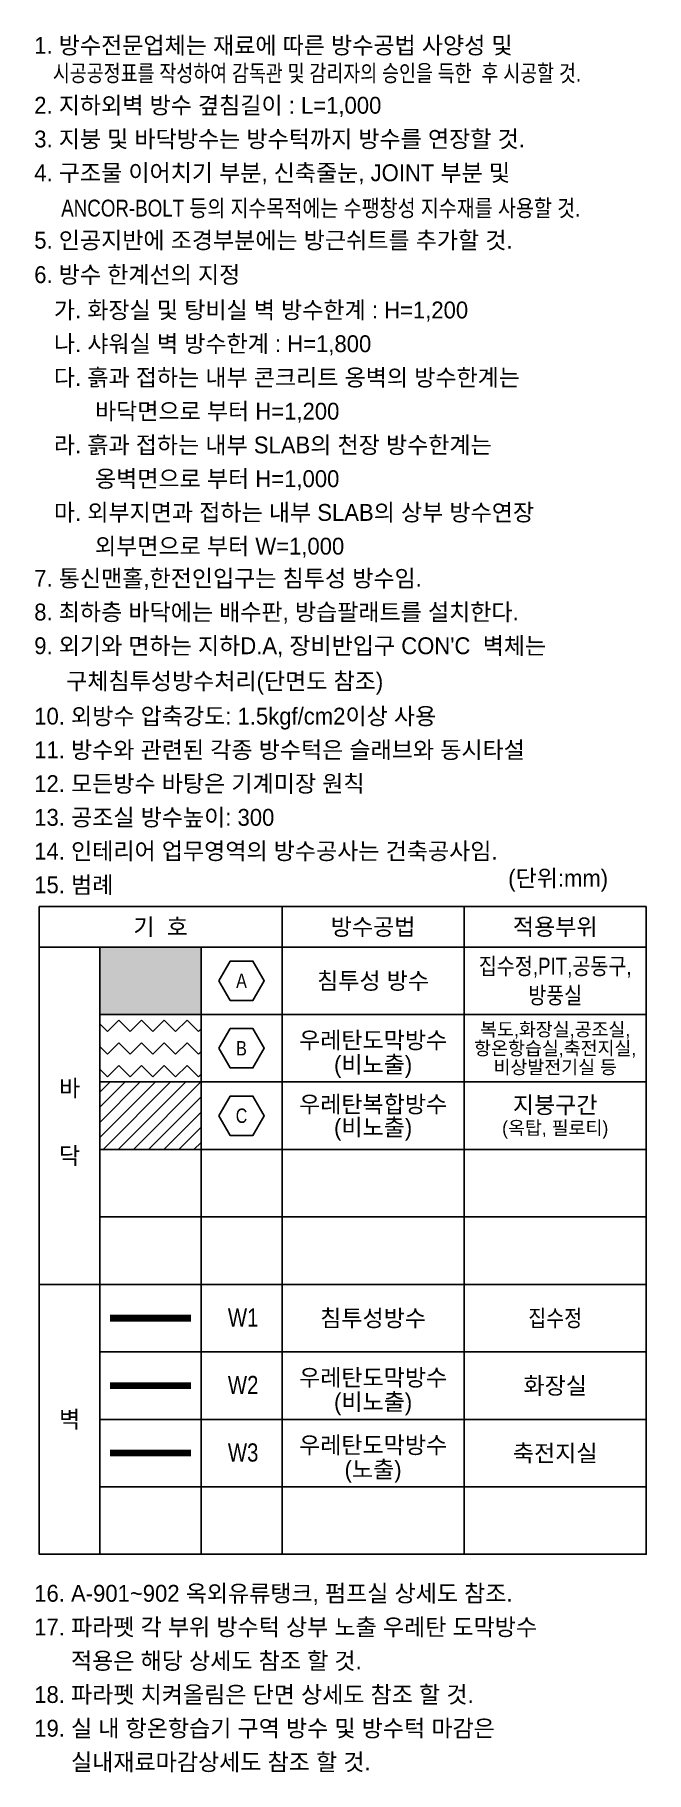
# Model space of a CAD drawing. Header units: millimetres. Extents: x 0 to 841, y 0 to 594.
# Drawn here: x 731.8 to 822.5, y 305.7 to 563.2 of the extents above; entities that cross this region are included whole.
import ezdxf
from ezdxf.enums import TextEntityAlignment as Align

# ---------------------------------------------------------------- set-up
doc = ezdxf.new("R2010")
doc.units = ezdxf.units.MM
doc.set_wipeout_variables(frame=1)
doc.linetypes.add('DASHED', pattern=[19.05, 12.7, -6.35])
doc.linetypes.add('PHANTOM2', pattern=[31.75, 15.875, -3.175, 3.175, -3.175, 3.175, -3.175])
for name, color, linetype in [('200-03. 방수계획도$0$A-TEXT-NOTE', 7, 'Continuous'), ('A-HAT-1', 1, 'Continuous'), ('A-방수벽체', 4, 'Continuous'), ('note(방수계획도)A-SYM-LINE', 7, 'Continuous'), ('note(방수계획도)A-SYMB', 3, 'Continuous'), ('note(방수계획도)A-TEXT-NOTE', 7, 'Continuous'), ('note(방수계획도)A-WIPEOUT', 142, 'Continuous')]:
    doc.layers.add(name, color=color, linetype=linetype)
doc.styles.add('200-03. 방수계획도$0$note(방수계획도)$0$Gtx', font='')
doc.styles.add('note(방수계획도)$0$Gtx', font='')
doc.styles.add('note(방수계획도)$0$KPF_STANDARD', font='arial.ttf')
doc.styles.get('200-03. 방수계획도$0$note(방수계획도)$0$Gtx').set_extended_font_data('Dotum')
doc.styles.get('note(방수계획도)$0$Gtx').set_extended_font_data('Dotum')

msp = doc.modelspace()

# ---------------------------------------------------------------- texts
at = {"layer": '200-03. 방수계획도$0$A-TEXT-NOTE', "style": '200-03. 방수계획도$0$note(방수계획도)$0$Gtx'}
for s, p in [('바', (737, 407.09)), ('닥', (737, 397.09)), ('벽', (737, 358))]:
    msp.add_text(s, height=2.5, dxfattribs=at).set_placement(p, align=Align.MIDDLE_CENTER)
at = {"layer": 'note(방수계획도)A-TEXT-NOTE', "color": 7, "style": 'note(방수계획도)$0$Gtx'}
for s, p in [('1. 방수전문업체는 재료에 따른 방수공법 사양성 및', (731.76, 561.63)), ('2. 지하외벽 방수 곂침길이 : L=1,000', (731.76, 552.75)), ('3. 지붕 및 바닥방수는 방수턱까지 방수를 연장할 것.', (731.76, 547.75)), ('4. 구조물 이어치기 부분, 신축줄눈, JOINT 부분 및 ', (731.76, 542.75)), ('5. 인공지반에 조경부분에는 방근쉬트를 추가할 것.', (731.76, 532.75)), ('6. 방수 한계선의 지정', (731.76, 527.65)), ('7. 통신맨홀,한전인입구는 침투성 방수임.', (731.76, 482.65)), ('8. 최하층 바닥에는 배수판, 방습팔래트를 설치한다.', (731.76, 477.65)), ("9. 외기와 면하는 지하D.A, 장비반입구 CON'C  벽체는 ", (731.76, 472.65)), ('10. 외방수 압축강도: 1.5kgf/cm2이상 사용', (731.76, 462.22)), ('11. 방수와 관련된 각종 방수턱은 슬래브와 동시타설', (731.76, 457.22)), ('12. 모든방수 바탕은 기계미장 원칙', (731.76, 452.22)), ('13. 공조실 방수높이: 300', (731.76, 447.22)), ('14. 인테리어 업무영역의 방수공사는 건축공사임.', (731.76, 442.22)), ('15. 범례', (731.76, 437.22)), ('16. A-901~902 옥외유류탱크, 펌프실 상세도 참조.', (731.76, 332.22)), ('17. 파라펫 각 부위 방수턱 상부 노출 우레탄 도막방수', (731.76, 327.22)), ('      적용은 해당 상세도 참조 할 것.', (731.76, 322.22)), ('18. 파라펫 치켜올림은 단면 상세도 참조 할 것.', (731.76, 317.22)), ('19. 실 내 항온항습기 구역 방수 및 방수턱 마감은', (731.76, 312.22)), ('      실내재료마감상세도 참조 할 것.', (731.76, 307.22))]:
    msp.add_text(s, height=2.5, dxfattribs=at).set_placement(p, align=Align.MIDDLE_LEFT)
for s, width, p in [('    시공공정표를 작성하여 감독관 및 감리자의 승인을 득한  후 시공할 것. ', 0.8, (731.62, 556.26)), ('    ANCOR-BOLT 등의 지수목적에는 수팽창성 지수재를 사용할 것. ', 0.85, (732.67, 536.26))]:
    msp.add_text(s, height=2.5, dxfattribs=dict(at, width=width)).set_placement(p)
for s, p in [('    가. 화장실 및 탕비실 벽 방수한계 : H=1,200', (731.04, 521.16)), ('    나. 샤워실 벽 방수한계 : H=1,800', (731.04, 516.16)), ('    다. 흙과 접하는 내부 콘크리트 옹벽의 방수한계는', (731.04, 511.16)), ('    바닥면으로 부터 H=1,200', (737.13, 506.16)), ('    라. 흙과 접하는 내부 SLAB의 천장 방수한계는 ', (731.04, 501.16)), ('    옹벽면으로 부터 H=1,000', (737.13, 496.16)), ('    마. 외부지면과 접하는 내부 SLAB의 상부 방수연장 ', (731.04, 491.16)), ('    외부면으로 부터 W=1,000', (737.13, 486.16)), ('      구체침투성방수처리(단면도 참조)', (731.04, 466.16)), ('(단위:mm)', (802.03, 436.96))]:
    msp.add_text(s, height=2.5, dxfattribs=at).set_placement(p)
for s, height, p in [('기  호', 2.5, (750.5, 431)), ('방수공법', 2.5, (782, 431)), ('적용부위', 2.5, (809, 431)), ('침투성 방수', 2.5, (782, 423)), ('우레탄도막방수', 2.5, (782, 414.2)), ('복도,화장실,공조실,', 2, (809, 415.8)), ('(비노출)', 2.5, (782, 410.6)), ('항온항습실,축전지실,', 2, (809, 413)), ('비상발전기실 등', 2, (809, 410.2)), ('우레탄복합방수', 2.5, (782, 404.7)), ('지붕구간', 2.5, (809, 404.6)), ('(비노출)', 2.5, (782, 401.3)), ('(옥탑, 필로티)', 2, (809, 401.2)), ('침투성방수', 2.5, (782, 373)), ('우레탄도막방수', 2.5, (782, 364.2)), ('화장실', 2.5, (809, 363)), ('(비노출)', 2.5, (782, 360.6)), ('우레탄도막방수', 2.5, (782, 354.2)), ('축전지실', 2.5, (809, 353)), ('(노출)', 2.5, (782, 350.6))]:
    msp.add_text(s, height=height, dxfattribs=at).set_placement(p, align=Align.MIDDLE_CENTER)
at = {"layer": 'note(방수계획도)A-TEXT-NOTE', "color": 7, "style": 'note(방수계획도)$0$Gtx', "width": 0.85}
for s, p in [('집수정,PIT,공동구,', (809, 425.17)), ('방풍실', (809, 420.84)), ('집수정', (809, 373))]:
    msp.add_text(s, height=2.5, dxfattribs=at).set_placement(p, align=Align.MIDDLE_CENTER)

# ---------------------------------------------------------------- blocks, each defined once
blk = doc.blocks.new('note(방수계획도)$0$MATTAG')
blk.add_wipeout([(-2.62, 4.55), (2.62, 4.55), (5.25, 0), (2.62, -4.55), (-2.62, -4.55), (-5.25, 0)]).dxf.layer = 'note(방수계획도)A-WIPEOUT'
at = {"flags": 128}
blk.add_lwpolyline([(-5.25, 0), (-2.62, -4.55), (2.62, -4.55), (5.25, 0), (2.62, 4.55), (-2.62, 4.55)], close=True, dxfattribs=at)
at = {"style": 'note(방수계획도)$0$KPF_STANDARD'}
for tag, p in [('XX_L1', (-7.03, 0)), ('XX_L2', (-7.03, -4))]:
    blk.add_attdef(tag, text='', height=2.5, dxfattribs=at).set_placement(p, align=Align.MIDDLE_RIGHT)
at = {"style": 'note(방수계획도)$0$KPF_STANDARD', "width": 0.8}
blk.add_attdef('XX', text='', height=2.5, dxfattribs=at).set_placement((0, 0), align=Align.MIDDLE_CENTER)
at = {"style": 'note(방수계획도)$0$KPF_STANDARD'}
for tag, p in [('XX_R1', (7.03, 0)), ('XX_R2', (7.03, -4))]:
    blk.add_attdef(tag, text='', height=2.5, dxfattribs=at).set_placement(p, align=Align.MIDDLE_LEFT)
blk = doc.blocks.new('note(방수계획도)$0$방수-벽')
at = {"color": 2}
blk.add_wipeout([(1740, 30), (1729, 197), (1578, 458), (1175, 760), (670, 941), (-46, 1023), (-762, 941), (-1267, 760), (-1670, 458), (-1820, 197), (-1832, 30), (-1820, -137), (-1670, -398), (-1267, -700), (-762, -881), (-46, -963), (670, -881), (1175, -700), (1578, -398), (1729, -137)], dxfattribs=at).dxf.layer = 'note(방수계획도)A-SYM-LINE'
at = {"style": 'note(방수계획도)$0$KPF_STANDARD', "width": 0.8}
blk.add_attdef('벽방수', text='', height=750, rotation=0.00013, dxfattribs=at).set_placement((84, 30), align=Align.MIDDLE_CENTER)

# ---------------------------------------------------------------- hatches: boundary and pattern name
at = {"layer": 'A-HAT-1'}
h = msp.add_hatch(color=253, dxfattribs=at)
h.dxf.hatch_style = 1
h.paths.add_polyline_path([(756.5, 428), (741.5, 428), (741.5, 418), (756.5, 418)])
h = msp.add_hatch(dxfattribs=at)
h.set_pattern_fill('ZIGZAG', color=1, scale=0.75, angle=135)
h.set_pattern_definition([(135, (-254.1856, 88.8291), (-3.367596, 2e-16), [2.38125, -2.38125]), (225, (-255.8694, 90.513), (-2e-16, -3.367596), [2.38125, -2.38125])])
h.paths.add_polyline_path([(756.5, 418), (741.5, 418), (741.5, 408), (756.5, 408)])
h = msp.add_hatch(dxfattribs=at)
h.set_pattern_fill('ANSI31', color=256, scale=0.5)
h.set_pattern_definition([(45, (-254.1856, 88.8291), (-1.122532, 1.122532), [])])
h.paths.add_polyline_path([(756.5, 408), (741.5, 408), (741.5, 398), (756.5, 398)])

# ---------------------------------------------------------------- linework, layer by layer
at = {"layer": 'A-방수벽체', "linetype": 'DASHED', "ltscale": 0.3, "const_width": 1}
msp.add_lwpolyline([(743, 373), (755, 373)], dxfattribs=at)
at = {"layer": 'A-방수벽체', "linetype": 'Continuous', "ltscale": 0.3, "const_width": 1}
msp.add_lwpolyline([(743, 363), (755, 363)], dxfattribs=at)
at = {"layer": 'A-방수벽체', "linetype": 'PHANTOM2', "ltscale": 0.3, "const_width": 1}
msp.add_lwpolyline([(743, 353), (755, 353)], dxfattribs=at)
at = {"layer": 'note(방수계획도)A-SYM-LINE'}
for p, q in [((768.5, 434), (768.5, 338)), ((795.5, 434), (795.5, 338)), ((732.5, 428), (822.5, 428)), ((741.5, 428), (822.5, 428)), ((741.5, 428), (741.5, 338)), ((756.5, 428), (756.5, 338)), ((741.5, 418), (822.5, 418)), ((741.5, 408), (822.5, 408)), ((741.5, 398), (822.5, 398)), ((741.5, 388), (822.5, 388)), ((732.5, 378), (822.5, 378)), ((741.5, 368), (822.5, 368)), ((741.5, 358), (822.5, 358)), ((741.5, 348), (822.5, 348))]:
    msp.add_line(p, q, dxfattribs=at)
msp.add_lwpolyline([(822.5, 434), (822.5, 338), (732.5, 338), (732.5, 434)], close=True, dxfattribs=at)

msp.set_redraw_order([(e.dxf.handle, doc.entitydb.next_handle()) for e in msp.query("TEXT MTEXT ATTDEF DIMENSION ARC_DIMENSION")])  # texts and dimensions are drawn at this point

# ---------------------------------------------------------------- next in the draw order: block references
at = {"layer": 'note(방수계획도)A-SYMB'}
ref = msp.add_blockref('note(방수계획도)$0$MATTAG', (762.5, 423), dxfattribs=dict(at, xscale=0.6399999999999995, yscale=0.6399999999999995, zscale=0.6399999999999995, rotation=0.0001348820121051998))
ref.add_attrib('XX', 'A', dxfattribs={"layer": '0', "height": 2.13, "rotation": 0.0001, "style": 'note(방수계획도)$0$KPF_STANDARD', "width": 0.8}).set_placement((762.49, 423), align=Align.MIDDLE_CENTER)
ref = msp.add_blockref('note(방수계획도)$0$MATTAG', (762.5, 413), dxfattribs=dict(at, xscale=0.6399999999999995, yscale=0.6399999999999995, zscale=0.6399999999999995, rotation=0.0001348820121051998))
ref.add_attrib('XX', 'B', dxfattribs={"layer": '0', "height": 2.13, "rotation": 0.0001, "style": 'note(방수계획도)$0$KPF_STANDARD', "width": 0.8}).set_placement((762.49, 413), align=Align.MIDDLE_CENTER)
ref = msp.add_blockref('note(방수계획도)$0$MATTAG', (762.5, 403), dxfattribs=dict(at, xscale=0.6399999999999995, yscale=0.6399999999999995, zscale=0.6399999999999995, rotation=0.0001348820121052001))
ref.add_attrib('XX', 'C', dxfattribs={"layer": '0', "height": 2.13, "rotation": 0.0001, "style": 'note(방수계획도)$0$KPF_STANDARD', "width": 0.8}).set_placement((762.49, 403), align=Align.MIDDLE_CENTER)
ref = msp.add_blockref('note(방수계획도)$0$방수-벽', (762.5, 373), dxfattribs=dict(at, xscale=0.0027, yscale=0.0027, zscale=0.0027))
ref.add_attrib('벽방수', 'W1', dxfattribs={"layer": '0', "height": 2.7, "rotation": 0.0001, "style": 'note(방수계획도)$0$KPF_STANDARD', "width": 0.8}).set_placement((762.73, 373.09), align=Align.MIDDLE_CENTER)
ref = msp.add_blockref('note(방수계획도)$0$방수-벽', (762.5, 363), dxfattribs=dict(at, xscale=0.0027, yscale=0.0027, zscale=0.0027))
ref.add_attrib('벽방수', 'W2', dxfattribs={"layer": '0', "height": 2.7, "rotation": 0.0001, "style": 'note(방수계획도)$0$KPF_STANDARD', "width": 0.8}).set_placement((762.73, 363.09), align=Align.MIDDLE_CENTER)
ref = msp.add_blockref('note(방수계획도)$0$방수-벽', (762.5, 353), dxfattribs=dict(at, xscale=0.0027, yscale=0.0027, zscale=0.0027))
ref.add_attrib('벽방수', 'W3', dxfattribs={"layer": '0', "height": 2.7, "rotation": 0.0001, "style": 'note(방수계획도)$0$KPF_STANDARD', "width": 0.8}).set_placement((762.73, 353.09), align=Align.MIDDLE_CENTER)

doc.saveas('drawing.dxf')
